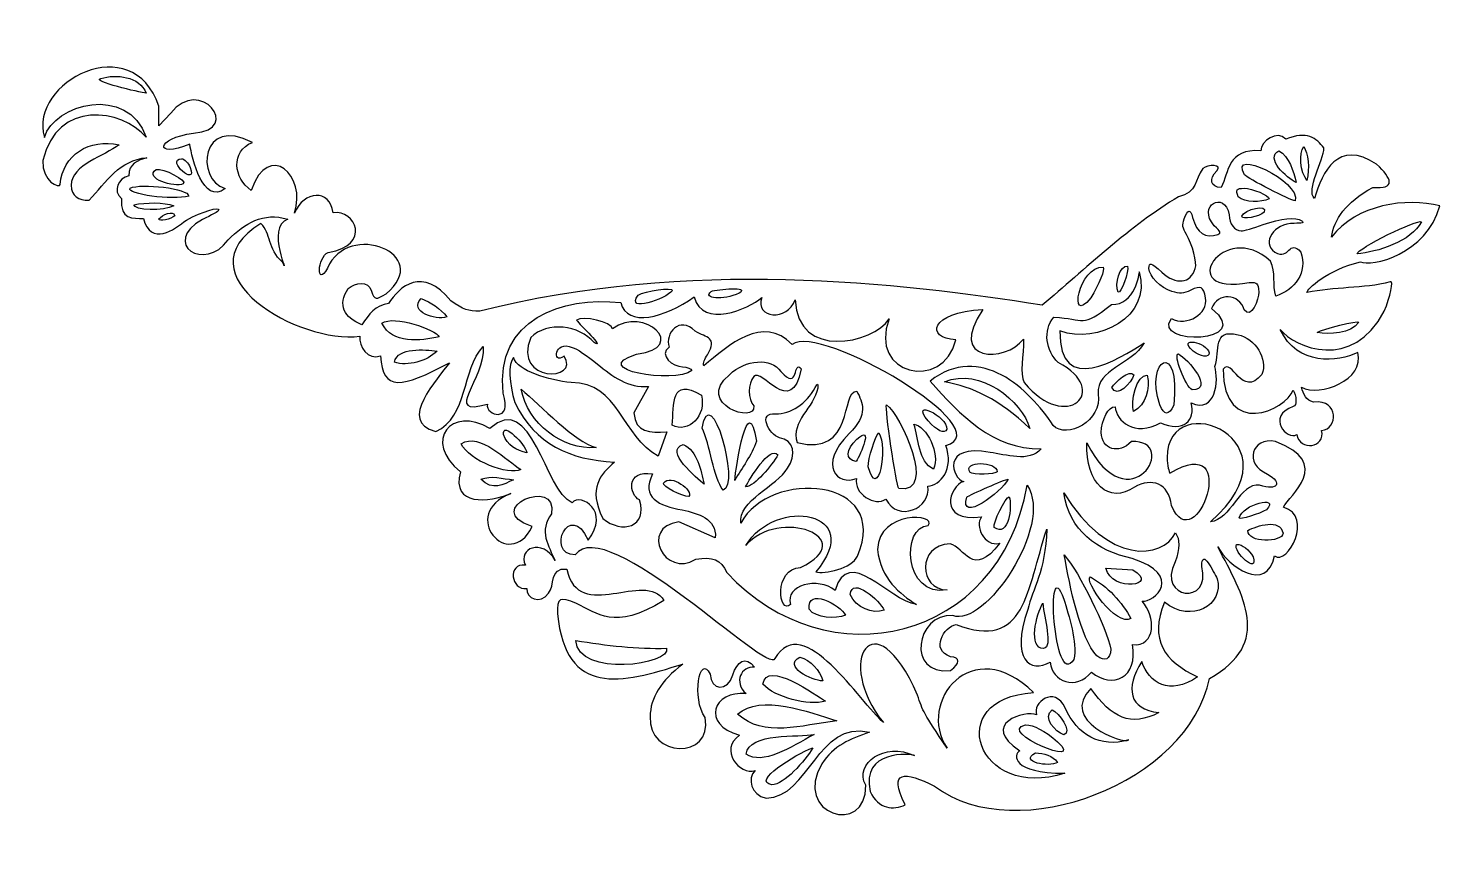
# Model space of a CAD drawing. Header units: centimetres. Extents: x -8.3 to 6.5, y -1.7 to 6.9.
import ezdxf

# ---------------------------------------------------------------- set-up
doc = ezdxf.new("R2010")
doc.units = ezdxf.units.CM
doc.header["$MEASUREMENT"] = 0
doc.layers.add('Layer 1', color=7, linetype='Continuous')

msp = doc.modelspace()

# ---------------------------------------------------------------- linework, layer by layer
at = {"layer": 'Layer 1', "color": 21}
for points, knots in [([(0.52935, -0.49483), (-0.01683, -0.36334), (-0.10193, -1.18305), (-0.56182, -1.19057), (-0.56182, -1.19057), (-0.7238, -1.15863), (-0.76026, -0.98562), (-0.67817, -0.8989), (-0.67817, -0.8989), (-0.84084, -0.95579), (-1.06473, -0.67515), (-0.84084, -0.52816), (-0.84084, -0.52816), (-1.25476, -0.41084), (-1.11828, -0.05254), (-0.7718, -0.08842), (-0.7718, -0.08842), (-0.90879, 0.03608), (-0.8223, 0.2027), (-0.68455, 0.18959), (-0.68455, 0.18959), (-0.7817, 0.31842), (-0.86454, 0.2515), (-0.9134, 0.10862), (-0.9134, 0.10862), (-0.96094, -0.06792), (-1.15077, -0.0598), (-1.15077, 0.11878), (-1.15077, 0.11878), (-1.26392, 0.34421), (-1.34871, -0.14577), (-1.20483, -0.34119), (-1.20483, -0.34119), (-1.12052, -0.79324), (-1.81518, -0.76111), (-1.78518, -0.3307), (-1.78518, -0.3307), (-1.78415, -0.13502), (-1.67233, 0.04574), (-1.4418, 0.22433), (-1.4418, 0.22433), (-2.08977, 0.0151), (-2.67472, -0.12532), (-2.76356, 0.75306), (-2.76356, 0.75306), (-2.76488, 0.92665), (-2.74402, 0.93806), (-2.56332, 0.86256), (-2.56332, 0.86256), (-2.33456, 0.76441), (-2.17771, 0.5674), (-1.64024, 0.89371), (-1.64024, 0.89371), (-1.83403, 1.22628), (-2.53642, 0.64722), (-2.66587, 1.22413), (-2.66587, 1.22413), (-2.84786, 1.24885), (-2.78726, 1.04821), (-2.85926, 0.97318), (-2.85926, 0.97318), (-2.94674, 0.8475), (-3.09313, 0.91693), (-3.08652, 1.02001), (-3.08652, 1.02001), (-3.25624, 1.00009), (-3.29434, 1.29107), (-3.10073, 1.268), (-3.10073, 1.268), (-3.18946, 1.44239), (-2.92261, 1.55931), (-2.78638, 1.31571), (-2.78638, 1.31571), (-2.85813, 1.46513), (-2.96307, 1.63354), (-2.82621, 1.80992), (-2.82621, 1.80992), (-2.74927, 2.21462), (-3.58613, 1.85809), (-3.02931, 1.67395), (-3.02931, 1.67395), (-3.2773, 1.18386), (-3.81518, 1.80639), (-3.25421, 2.02247), (-3.25421, 2.02247), (-3.48642, 1.931), (-3.88638, 1.88619), (-3.78811, 2.25113), (-3.78811, 2.25113), (-4.18695, 2.58092), (-3.88639, 2.94958), (-3.47714, 2.71121), (-3.47714, 2.71121), (-3.03365, 3.11802), (-2.89976, 2.04836), (-2.61, 1.92615), (-2.61, 1.92615), (-2.51547, 2.03232), (-2.2006, 1.83899), (-2.44016, 1.53124), (-2.44016, 1.53124), (-2.63521, 1.96388), (-2.893, 1.38523), (-2.5773, 1.37521), (-2.5773, 1.37521), (-2.25342, 1.83239), (-0.52895, 0.08991), (-0.46877, 0.28189), (-0.46877, 0.28189), (-0.16988, 0.79788), (0.43609, -0.19016), (0.67635, -0.39129), (0.67635, -0.39129), (0.15394, 0.24553), (0.57485, 0.94713), (1.03631, -0.1033), (1.03631, -0.1033), (1.09195, -0.2732), (1.10011, -0.29279), (1.34959, -0.66249), (1.34959, -0.66249), (1.02143, -0.17903), (1.61363, 0.56219), (2.2622, -0.07697), (2.2622, -0.07697), (1.28649, -0.13727), (1.66799, -1.22967), (2.59094, -0.9284), (2.59094, -0.9284), (2.03129, -0.92734), (2.04275, -0.73322), (2.11783, -0.69095), (2.11783, -0.69095), (1.6779, -0.40738), (2.18177, -0.25474), (2.29422, -0.31267), (2.29422, -0.31267), (2.24081, -0.18616), (2.48555, 0.00329), (2.59568, -0.23892), (2.59568, -0.23892), (2.72609, -0.52416), (2.96079, -0.66485), (3.26777, -0.5765), (3.26777, -0.5765), (3.21051, -0.62975), (2.52454, -0.37057), (2.86731, -0.0341), (2.86731, -0.0341), (3.08406, -0.34645), (3.28892, -0.44195), (3.58388, -0.28857), (3.58388, -0.28857), (3.26313, -0.25415), (3.23053, -0.02914), (3.40323, 0.25114), (3.40323, 0.25114), (3.47944, 0.02291), (3.69434, -0.10997), (3.99268, 0.08766), (3.99268, 0.08766), (3.63794, 0.25749), (3.48161, 0.47922), (3.64321, 0.87683), (3.64321, 0.87683), (3.92563, 0.64662), (4.27567, 0.84909), (4.20013, 1.12455), (4.20013, 1.12455), (4.16005, 1.19032), (4.04, 1.46135), (4.03591, 1.2549), (4.03591, 1.2549), (4.149, 0.83998), (3.55446, 0.90389), (3.75726, 1.30205), (3.75726, 1.30205), (3.80701, 1.44306), (3.8077, 1.54182), (3.7594, 1.60788), (3.7594, 1.60788), (3.62186, 1.32858), (3.04737, 1.26639), (2.58105, 2.02966), (2.58105, 2.02966), (2.6333, 1.63814), (2.93764, 1.4155), (3.30144, 1.33854), (3.30144, 1.33854), (3.85437, 1.16308), (3.53742, 0.87045), (3.4061, 0.88876), (3.4061, 0.88876), (3.55472, 0.72484), (3.55538, 0.40495), (3.30623, 0.42893), (3.30623, 0.42893), (3.368, 0.08357), (3.09632, -0.04849), (2.87306, 0.14004), (2.87306, 0.14004), (2.71497, -0.06221), (2.45265, 0.03634), (2.43678, 0.24465), (2.43678, 0.24465), (2.22787, 0.12389), (2.01523, 0.26919), (2.20045, 0.79934), (2.20045, 0.79934), (2.25411, 1.01521), (2.38422, 1.20357), (2.40128, 1.64564), (2.40128, 1.64564), (2.19091, 1.00761), (2.17679, 0.3563), (1.44392, 0.64256), (1.44392, 0.64256), (1.31484, 0.61837), (1.16949, 0.3688), (1.38422, 0.30145), (1.38422, 0.30145), (1.48987, 0.29131), (1.49014, 0.23556), (1.38493, 0.15708), (1.38493, 0.15708), (0.91606, 0.09675), (1.01565, 0.75849), (1.40817, 0.73669), (1.40817, 0.73669), (1.74144, 0.60044), (2.47944, 1.68166), (2.19367, 2.11), (2.19367, 2.11), (1.90108, 0.45198), (0.08036, 0.04542), (-0.97554, 1.1888), (-0.97554, 1.1888), (-1.03691, 1.32519), (-1.12607, 1.36334), (-1.30417, 1.3294), (-1.30417, 1.3294), (-1.63297, 1.127), (-1.90139, 1.66531), (-1.48252, 1.72537), (-1.48252, 1.72537), (-1.48252, 1.72537), (-1.09783, 1.5574), (-1.09783, 1.5574), (-1.09783, 1.5574), (-1.08113, 1.76256), (-1.28135, 1.80957), (-1.44561, 1.8522), (-1.44561, 1.8522), (-1.69333, 1.88992), (-1.88411, 1.984), (-1.75929, 2.22964), (-1.75929, 2.22964), (-2.04883, 2.28119), (-2.00459, 2.00344), (-1.89772, 1.95671), (-1.89772, 1.95671), (-1.80759, 1.66861), (-2.08199, 1.59272), (-2.28446, 1.76021), (-2.28446, 1.76021), (-2.4456, 2.08657), (-2.30929, 2.22365), (-2.16085, 2.35301), (-2.16085, 2.35301), (-2.63441, 2.38368), (-2.99595, 2.53691), (-3.21262, 2.98231), (-3.21262, 2.98231), (-3.27678, 3.19004), (-3.28337, 3.38748), (-3.22856, 3.45995), (-3.22856, 3.45995), (-3.18454, 3.31285), (-2.85324, 3.22146), (-2.61918, 3.19349), (-2.61918, 3.19349), (-2.11412, 3.19988), (-2.08138, 2.61997), (-1.69901, 2.41603), (-1.69901, 2.41603), (-1.69901, 2.41603), (-1.6089, 2.67286), (-1.6089, 2.67286), (-1.6089, 2.67286), (-1.78667, 2.669), (-1.94053, 2.66073), (-1.95773, 2.87552), (-1.95773, 2.87552), (-1.95773, 2.87552), (-1.80231, 3.15413), (-1.80231, 3.15413), (-1.80231, 3.15413), (-2.01843, 3.13409), (-2.17943, 3.25935), (-2.34074, 3.38811), (-2.34074, 3.38811), (-2.4453, 3.4759), (-2.56534, 3.55531), (-2.6075, 3.56457), (-2.6075, 3.56457), (-2.79818, 3.64992), (-2.82623, 3.37543), (-2.69361, 3.47393), (-2.69361, 3.47393), (-2.51447, 3.20668), (-3.2383, 3.18892), (-3.046, 3.66846), (-3.046, 3.66846), (-2.8727, 3.8463), (-2.53207, 3.80035), (-2.37694, 3.61595), (-2.37694, 3.61595), (-2.24916, 3.54625), (-2.53241, 3.80813), (-2.56097, 3.85175), (-2.56097, 3.85175), (-2.50382, 3.9089), (-2.18262, 3.83107), (-2.18262, 3.76007), (-2.18262, 3.76007), (-1.85004, 4.01232), (-1.36654, 3.5631), (-1.92753, 3.49384), (-1.92753, 3.49384), (-2.45638, 3.3332), (-1.53425, 3.17344), (-1.34361, 3.32312), (-1.34361, 3.32312), (-1.34892, 3.33932), (-1.39401, 3.35648), (-1.44383, 3.36125), (-1.44383, 3.36125), (-1.54213, 3.35934), (-1.70263, 3.48209), (-1.58477, 3.56887), (-1.58477, 3.56887), (-1.63404, 3.70997), (-1.47589, 3.90503), (-1.30951, 3.73678), (-1.30951, 3.73678), (-1.1898, 3.66372), (-1.0682, 3.67578), (-1.17975, 3.48765), (-1.17975, 3.48765), (-1.21361, 3.4446), (-1.22838, 3.39943), (-1.2177, 3.37163), (-1.2177, 3.37163), (-0.95714, 3.58966), (-0.59526, 3.91671), (-0.28585, 3.59512), (-0.28585, 3.59512), (0.00242, 3.82948), (1.94172, 2.6881), (1.33419, 2.5319), (1.33419, 2.5319), (1.42631, 2.28561), (1.27815, 2.10514), (1.14621, 2.10079), (1.14621, 2.10079), (1.18207, 1.86676), (0.82766, 1.71187), (0.70386, 1.96503), (0.70386, 1.96503), (0.59001, 1.87931), (0.35659, 2.02658), (0.39292, 2.18289), (0.39292, 2.18289), (0.19211, 2.10073), (-0.01974, 2.32102), (0.31581, 2.65613), (0.31581, 2.65613), (0.52138, 2.86142), (0.45853, 2.98236), (0.39639, 3.10252), (0.39639, 3.10252), (0.2225, 3.11139), (0.37664, 2.40599), (-0.2351, 2.56097), (-0.2351, 2.56097), (-0.30035, 2.78492), (-0.05766, 2.93235), (-0.01384, 3.13595), (-0.01384, 3.13595), (-0.01463, 3.1925), (-0.0153, 3.19261), (-0.04384, 3.14089), (-0.04384, 3.14089), (-0.13759, 2.97097), (-0.2998, 2.86308), (-0.46151, 2.86308), (-0.46151, 2.86308), (-0.6529, 2.88747), (-0.534, 2.64086), (-0.41995, 2.61287), (-0.41995, 2.61287), (-0.27081, 2.58489), (-0.23238, 2.43483), (-0.33714, 2.28956), (-0.33714, 2.28956), (-0.44133, 2.10491), (-0.8594, 1.94748), (-0.82775, 1.71106), (-0.82775, 1.71106), (-0.52688, 2.28538), (0.76255, 2.19892), (0.40285, 1.36373), (0.40285, 1.36373), (0.34635, 1.23254), (0.05268, 1.17173), (-0.03808, 1.1962), (-0.03808, 1.1962), (0.502, 1.83596), (-0.46219, 1.99713), (-0.77624, 1.47434), (-0.77624, 1.47434), (-0.43052, 1.88486), (0.45378, 1.55629), (-0.19873, 1.24303), (-0.19873, 1.24303), (-0.48485, 1.23613), (-0.42929, 0.73074), (-0.30286, 0.85329), (-0.30286, 0.85329), (-0.36929, 1.05849), (-0.0111, 1.14645), (0.1672, 1.00184), (0.1672, 1.00184), (0.30787, 1.48371), (0.72794, 0.89588), (1.02546, 0.85239), (1.02546, 0.85239), (0.85036, 0.96305), (0.64744, 1.12489), (0.61441, 1.43236), (0.61441, 1.43236), (0.63048, 1.8497), (1.25087, 1.81154), (1.15076, 1.68545), (1.15076, 1.68545), (0.85926, 1.67754), (0.89153, 0.9261), (1.34957, 1.00632), (1.34957, 1.00632), (1.04617, 1.00986), (1.03057, 1.48151), (1.38012, 1.493), (1.38012, 1.493), (1.5368, 1.45455), (1.61538, 1.12174), (1.90438, 1.49807), (1.90438, 1.49807), (1.74009, 1.45863), (1.63812, 1.68605), (1.71205, 1.77581), (1.71205, 1.77581), (1.24667, 1.71928), (1.36777, 2.10306), (1.52444, 2.15077), (1.52444, 2.15077), (1.40353, 2.17328), (1.27729, 2.55783), (1.80356, 2.45639), (1.80356, 2.45639), (1.96483, 2.43756), (2.21619, 2.34527), (2.34173, 2.49558), (2.34173, 2.49558), (1.82104, 2.49303), (1.49288, 2.84803), (1.16887, 3.21073), (1.16887, 3.21073), (1.70551, 3.61927), (2.21614, 3.12531), (2.46813, 2.74243), (2.46813, 2.74243), (2.61223, 2.59084), (2.99202, 2.79315), (2.94307, 3.07238), (2.94307, 3.07238), (2.92284, 3.33742), (3.29284, 3.37804), (3.43066, 3.61252), (3.43066, 3.61252), (3.15097, 3.44263), (2.53731, 3.03816), (2.53772, 3.74008), (2.53772, 3.74008), (2.93778, 3.59186), (3.51334, 3.88471), (3.37757, 4.36131), (3.37757, 4.36131), (3.38392, 4.35741), (3.33043, 4.0048), (3.08528, 4.0195), (3.08528, 4.0195), (2.76162, 3.76017), (2.80972, 3.87325), (2.47532, 3.88288), (2.47532, 3.88288), (2.35586, 3.7458), (2.39378, 3.52523), (2.52091, 3.40637), (2.52091, 3.40637), (3.09129, 3.10964), (2.60537, 2.65573), (2.16267, 3.1938), (2.16267, 3.1938), (2.11211, 3.28991), (2.16074, 3.47907), (2.15393, 3.65247), (2.15393, 3.65247), (1.97126, 3.40627), (1.33875, 3.39983), (1.72752, 3.96684), (1.72752, 3.96684), (1.1619, 3.93704), (1.11791, 3.66204), (1.44215, 3.64437), (1.44215, 3.64437), (1.30658, 3.09242), (0.50882, 3.27701), (0.73908, 3.86536), (0.73908, 3.86536), (0.56606, 3.60578), (-0.22975, 3.42831), (-0.2541, 4.06873), (-0.2541, 4.06873), (-0.33622, 3.8367), (-0.68078, 3.86852), (-0.60809, 4.09324), (-0.60809, 4.09324), (-0.74691, 3.96738), (-1.23309, 3.76249), (-1.32003, 4.09753), (-1.32003, 4.09753), (-1.63516, 3.87527), (-2.02728, 3.77373), (-2.09548, 4.03911), (-2.09548, 4.03911), (-2.71198, 4.10621), (-3.42163, 3.8652), (-3.33792, 3.0829), (-3.33792, 3.0829), (-3.22864, 2.76205), (-3.52482, 2.84349), (-3.50334, 2.96778), (-3.50334, 2.96778), (-3.98736, 2.82695), (-3.52039, 3.23055), (-3.54698, 3.576), (-3.54698, 3.576), (-3.77739, 3.32523), (-3.70309, 2.83521), (-4.0488, 2.67786), (-4.0488, 2.67786), (-4.46098, 2.78462), (-4.02156, 3.23306), (-3.90434, 3.40297), (-3.90434, 3.40297), (-4.41204, 3.13513), (-4.6054, 3.0956), (-4.63251, 3.4759), (-4.63251, 3.4759), (-4.76597, 3.42483), (-4.86015, 3.57872), (-4.84906, 3.68328), (-4.84906, 3.68328), (-5.48208, 3.59442), (-6.76712, 4.33554), (-5.89342, 4.87381), (-5.89342, 4.87381), (-5.78531, 4.76451), (-5.82578, 4.60756), (-5.66605, 4.46517), (-5.66605, 4.46517), (-5.57363, 4.27082), (-5.85556, 4.83454), (-5.60899, 4.91817), (-5.60899, 4.91817), (-5.87201, 4.99603), (-6.0618, 4.87489), (-6.23957, 4.70063), (-6.23957, 4.70063), (-6.48162, 4.35077), (-6.95703, 4.66365), (-6.50874, 4.91671), (-6.50874, 4.91671), (-6.41484, 4.95865), (-6.33769, 5.00284), (-6.3373, 5.01491), (-6.3373, 5.01491), (-6.33606, 5.05354), (-6.5033, 5.00225), (-6.68059, 4.90965), (-6.68059, 4.90965), (-6.80803, 4.80359), (-7.05274, 4.63219), (-7.13406, 4.92592), (-7.13406, 4.92592), (-7.23901, 4.93154), (-7.3845, 4.90449), (-7.36618, 5.13848), (-7.36618, 5.13848), (-7.46113, 5.21627), (-7.39806, 5.35012), (-7.28813, 5.37661), (-7.28813, 5.37661), (-7.28866, 5.50458), (-7.19598, 5.53933), (-7.09679, 5.56758), (-7.09679, 5.56758), (-7.38579, 5.54409), (-7.52587, 5.3119), (-7.70749, 5.11808), (-7.70749, 5.11808), (-7.82028, 5.11376), (-7.89373, 5.16209), (-7.89763, 5.27663), (-7.89763, 5.27663), (-7.88938, 5.49866), (-7.54506, 5.58082), (-7.3901, 5.70436), (-7.3901, 5.70436), (-7.70303, 5.77097), (-7.98663, 5.59988), (-8.01135, 5.28544), (-8.01135, 5.28544), (-8.01486, 5.24076), (-8.20867, 5.31276), (-8.19439, 5.53724), (-8.19439, 5.53724), (-8.04619, 6.18152), (-7.36351, 6.08534), (-7.10389, 5.78403), (-7.10389, 5.78403), (-7.30096, 6.34581), (-8.07909, 6.13509), (-8.17882, 5.78128), (-8.17882, 5.78128), (-8.34931, 6.36728), (-7.24254, 6.93344), (-6.9716, 6.11024), (-6.9716, 6.11024), (-6.9716, 6.11024), (-6.9716, 5.9021), (-6.9716, 5.9021), (-6.9716, 5.9021), (-6.9716, 5.9021), (-6.84592, 6.03745), (-6.84592, 6.03745), (-6.84592, 6.03745), (-6.53898, 6.43307), (-6.08107, 5.8628), (-6.60326, 5.82602), (-6.60326, 5.82602), (-7.01278, 5.77354), (-7.02275, 5.55443), (-6.64368, 5.70975), (-6.64368, 5.70975), (-6.62185, 5.56305), (-6.50397, 5.06485), (-6.27045, 5.24069), (-6.27045, 5.24069), (-6.59306, 5.34557), (-6.52252, 6.01075), (-5.98378, 5.72879), (-5.98378, 5.72879), (-6.21305, 5.63497), (-6.18441, 5.34864), (-5.99481, 5.22283), (-5.99481, 5.22283), (-5.81332, 5.755), (-5.40712, 5.37568), (-5.53812, 4.98371), (-5.53812, 4.98371), (-5.44171, 5.21723), (-5.16373, 5.24572), (-5.13183, 4.98505), (-5.13183, 4.98505), (-4.89754, 5.0259), (-4.72164, 4.64199), (-5.18306, 4.56676), (-5.18306, 4.56676), (-5.30103, 4.51939), (-5.30885, 4.18995), (-5.19136, 4.40055), (-5.19136, 4.40055), (-4.97515, 4.91043), (-4.0641, 4.54937), (-4.57177, 4.132), (-4.57177, 4.132), (-4.68314, 4.06409), (-4.69399, 4.06602), (-4.72659, 4.15953), (-4.72659, 4.15953), (-4.76485, 4.27796), (-4.8932, 4.24411), (-4.97189, 4.18829), (-4.97189, 4.18829), (-5.08739, 4.00593), (-5.01665, 3.88565), (-4.82779, 3.80474), (-4.82779, 3.80474), (-4.75808, 3.91235), (-4.6809, 4.01117), (-4.54633, 4.02723), (-4.54633, 4.02723), (-4.43768, 4.20723), (-4.18379, 4.42928), (-3.88918, 4.05513), (-3.88918, 4.05513), (-3.75029, 3.96142), (-3.71175, 3.94801), (-3.58115, 3.94793), (-3.58115, 3.94793), (-1.38126, 4.50492), (0.84111, 4.25019), (2.3534, 4.01154), (2.3534, 4.01154), (2.79106, 4.37821), (3.29613, 4.86177), (3.79035, 5.15444), (3.79035, 5.15444), (3.9915, 5.20214), (3.96204, 5.33123), (4.04686, 5.45477), (4.04686, 5.45477), (4.09926, 5.49825), (4.26495, 5.49915), (4.19621, 5.42889), (4.19621, 5.42889), (4.11222, 5.34305), (4.12819, 5.25477), (4.24173, 5.25211), (4.24173, 5.25211), (4.3225, 5.41273), (4.30735, 5.66435), (4.65969, 5.64118), (4.65969, 5.64118), (4.66343, 5.74201), (4.8356, 5.8638), (4.923, 5.76194), (4.923, 5.76194), (5.14648, 5.85573), (5.2447, 5.77414), (5.32658, 5.66967), (5.32658, 5.66967), (5.32094, 5.54252), (5.13511, 5.22025), (5.22571, 5.13847), (5.22571, 5.13847), (5.3128, 5.41801), (5.46886, 5.76463), (5.88203, 5.50001), (5.88203, 5.50001), (6.04778, 5.34651), (6.08681, 5.23107), (5.84087, 5.25428), (5.84087, 5.25428), (5.55256, 5.09488), (5.43575, 4.91642), (5.40533, 4.72836), (5.40533, 4.72836), (5.66863, 5.07534), (6.1986, 5.14994), (6.54892, 5.05909), (6.54892, 5.05909), (6.41446, 4.55024), (5.81922, 4.4079), (5.71271, 4.46931), (5.71271, 4.46931), (5.36259, 4.38554), (5.14635, 4.18147), (5.14635, 4.14403), (5.14635, 4.14403), (5.4346, 4.20578), (5.73954, 4.18348), (6.02535, 4.25573), (6.02535, 4.25573), (6.06502, 4.28025), (6.02781, 4.09544), (5.96368, 3.94929), (5.96368, 3.94929), (5.6267, 3.30704), (5.0223, 3.56271), (4.86468, 3.75435), (4.86468, 3.75435), (5.04576, 3.36559), (5.4742, 3.40889), (5.68483, 3.51235), (5.68483, 3.51235), (5.75917, 3.22164), (5.28589, 3.03942), (5.08862, 3.145), (5.08862, 3.145), (5.10727, 3.07382), (5.13975, 3.0026), (5.21573, 2.98888), (5.21573, 2.98888), (5.49279, 3.01532), (5.47558, 2.70225), (5.30193, 2.68846), (5.30193, 2.68846), (5.34639, 2.50684), (5.06899, 2.46621), (5.04052, 2.6462), (5.04052, 2.6462), (4.93634, 2.57725), (4.71408, 2.83692), (5.00231, 2.94241), (5.00231, 2.94241), (5.04542, 2.94241), (5.03632, 3.0584), (5.00054, 3.11494), (5.00054, 3.11494), (4.92723, 2.90072), (4.26697, 2.60266), (4.26126, 3.33629), (4.26126, 3.33629), (4.35828, 3.46347), (4.45607, 3.02175), (4.67252, 3.27947), (4.67252, 3.27947), (4.73513, 3.44413), (4.60265, 3.66371), (4.42003, 3.69797), (4.42003, 3.69797), (4.1456, 3.76745), (4.23575, 3.52937), (4.17364, 3.3655), (4.17364, 3.3655), (4.22083, 3.21949), (4.18367, 2.85977), (3.92492, 2.97913), (3.92492, 2.97913), (3.97545, 2.79955), (3.84294, 2.66225), (3.60249, 2.77041), (3.60249, 2.77041), (3.32236, 2.61592), (3.13838, 2.79025), (3.12112, 2.93692), (3.12112, 2.93692), (3.05507, 2.94637), (2.97677, 2.80039), (2.97677, 2.6678), (2.97677, 2.6678), (2.97677, 2.48888), (3.16344, 2.43194), (3.29352, 2.57118), (3.29352, 2.57118), (3.82496, 2.60079), (3.27333, 1.67339), (2.8228, 2.55876), (2.8228, 2.55876), (2.80822, 2.12563), (3.05804, 1.90473), (3.32617, 2.09159), (3.32617, 2.09159), (3.50893, 2.19072), (3.68641, 2.13783), (3.71762, 1.89665), (3.71762, 1.89665), (3.96873, 1.29336), (4.47434, 2.70547), (3.69968, 2.23715), (3.69968, 2.23715), (3.69011, 2.24672), (3.67682, 2.3204), (3.67014, 2.40087), (3.67014, 2.40087), (3.67469, 3.17479), (5.11861, 2.58396), (4.128, 1.72532), (4.128, 1.72532), (4.34027, 1.74097), (4.43744, 2.14182), (4.6475, 2.11045), (4.6475, 2.11045), (4.83727, 2.05148), (4.89391, 2.13194), (4.731, 2.22908), (4.731, 2.22908), (4.47503, 2.33494), (4.56443, 2.62301), (4.81343, 2.57247), (4.81343, 2.57247), (5.43178, 2.34437), (4.95886, 2.00305), (4.89916, 1.8793), (4.89916, 1.8793), (5.22028, 1.78371), (4.94447, 1.26101), (4.80448, 1.36533), (4.80448, 1.36533), (4.72453, 0.96977), (4.31296, 1.25216), (4.20638, 1.46073), (4.20638, 1.46073), (4.474, 0.94319), (4.79371, 0.44539), (4.11809, 0.07286), (4.11809, 0.07286), (3.90576, -1.01934), (2.08491, -1.72521), (1.21771, -1.06457), (1.21771, -1.06457), (0.90643, -0.90828), (0.71761, -0.8914), (0.90684, -1.26007), (0.90684, -1.26007), (0.78506, -1.32029), (0.62194, -1.30885), (0.53859, -1.12236), (0.53859, -1.12236), (0.43182, -0.6767), (0.96987, -0.72075), (1.00562, -0.74276), (1.00562, -0.74276), (0.68984, -0.59032), (0.36537, -0.82933), (0.48972, -1.0528), (0.48972, -1.0528), (0.50372, -1.60707), (-0.29572, -1.35656), (0.02847, -0.82777), (0.02847, -0.82777), (0.14552, -0.63845), (0.32722, -0.56479), (0.52934, -0.4949), (0.52934, -0.4949), (0.52934, -0.4949), (0.52934, -0.4949), (0.52934, -0.4949), (0.52934, -0.4949), (0.52934, -0.4949), (0.52935, -0.49483), (0.52935, -0.49483)], [0, 0, 0, 0, 0.00421941, 0.00421941, 0.00421941, 0.00421941, 0.00843882, 0.00843882, 0.00843882, 0.00843882, 0.01265823, 0.01265823, 0.01265823, 0.01265823, 0.01687764, 0.01687764, 0.01687764, 0.01687764, 0.02109705, 0.02109705, 0.02109705, 0.02109705, 0.02531646, 0.02531646, 0.02531646, 0.02531646, 0.02953586, 0.02953586, 0.02953586, 0.02953586, 0.03375527, 0.03375527, 0.03375527, 0.03375527, 0.03797468, 0.03797468, 0.03797468, 0.03797468, 0.04219409, 0.04219409, 0.04219409, 0.04219409, 0.0464135, 0.0464135, 0.0464135, 0.0464135, 0.05063291, 0.05063291, 0.05063291, 0.05063291, 0.05485232, 0.05485232, 0.05485232, 0.05485232, 0.05907173, 0.05907173, 0.05907173, 0.05907173, 0.06329114, 0.06329114, 0.06329114, 0.06329114, 0.06751055, 0.06751055, 0.06751055, 0.06751055, 0.07172996, 0.07172996, 0.07172996, 0.07172996, 0.07594937, 0.07594937, 0.07594937, 0.07594937, 0.08016878, 0.08016878, 0.08016878, 0.08016878, 0.08438819, 0.08438819, 0.08438819, 0.08438819, 0.08860759, 0.08860759, 0.08860759, 0.08860759, 0.092827, 0.092827, 0.092827, 0.092827, 0.09704641, 0.09704641, 0.09704641, 0.09704641, 0.10126582, 0.10126582, 0.10126582, 0.10126582, 0.10548523, 0.10548523, 0.10548523, 0.10548523, 0.10970464, 0.10970464, 0.10970464, 0.10970464, 0.11392405, 0.11392405, 0.11392405, 0.11392405, 0.11814346, 0.11814346, 0.11814346, 0.11814346, 0.12236287, 0.12236287, 0.12236287, 0.12236287, 0.12658228, 0.12658228, 0.12658228, 0.12658228, 0.13080169, 0.13080169, 0.13080169, 0.13080169, 0.1350211, 0.1350211, 0.1350211, 0.1350211, 0.13924051, 0.13924051, 0.13924051, 0.13924051, 0.14345992, 0.14345992, 0.14345992, 0.14345992, 0.14767932, 0.14767932, 0.14767932, 0.14767932, 0.15189873, 0.15189873, 0.15189873, 0.15189873, 0.15611814, 0.15611814, 0.15611814, 0.15611814, 0.16033755, 0.16033755, 0.16033755, 0.16033755, 0.16455696, 0.16455696, 0.16455696, 0.16455696, 0.16877637, 0.16877637, 0.16877637, 0.16877637, 0.17299578, 0.17299578, 0.17299578, 0.17299578, 0.17721519, 0.17721519, 0.17721519, 0.17721519, 0.1814346, 0.1814346, 0.1814346, 0.1814346, 0.18565401, 0.18565401, 0.18565401, 0.18565401, 0.18987342, 0.18987342, 0.18987342, 0.18987342, 0.19409283, 0.19409283, 0.19409283, 0.19409283, 0.19831224, 0.19831224, 0.19831224, 0.19831224, 0.20253165, 0.20253165, 0.20253165, 0.20253165, 0.20675105, 0.20675105, 0.20675105, 0.20675105, 0.21097046, 0.21097046, 0.21097046, 0.21097046, 0.21518987, 0.21518987, 0.21518987, 0.21518987, 0.21940928, 0.21940928, 0.21940928, 0.21940928, 0.22362869, 0.22362869, 0.22362869, 0.22362869, 0.2278481, 0.2278481, 0.2278481, 0.2278481, 0.23206751, 0.23206751, 0.23206751, 0.23206751, 0.23628692, 0.23628692, 0.23628692, 0.23628692, 0.24050633, 0.24050633, 0.24050633, 0.24050633, 0.24472574, 0.24472574, 0.24472574, 0.24472574, 0.24894515, 0.24894515, 0.24894515, 0.24894515, 0.25316456, 0.25316456, 0.25316456, 0.25316456, 0.25738397, 0.25738397, 0.25738397, 0.25738397, 0.26160338, 0.26160338, 0.26160338, 0.26160338, 0.26582278, 0.26582278, 0.26582278, 0.26582278, 0.27004219, 0.27004219, 0.27004219, 0.27004219, 0.2742616, 0.2742616, 0.2742616, 0.2742616, 0.27848101, 0.27848101, 0.27848101, 0.27848101, 0.28270042, 0.28270042, 0.28270042, 0.28270042, 0.28691983, 0.28691983, 0.28691983, 0.28691983, 0.29113924, 0.29113924, 0.29113924, 0.29113924, 0.29535865, 0.29535865, 0.29535865, 0.29535865, 0.29957806, 0.29957806, 0.29957806, 0.29957806, 0.30379747, 0.30379747, 0.30379747, 0.30379747, 0.30801688, 0.30801688, 0.30801688, 0.30801688, 0.31223629, 0.31223629, 0.31223629, 0.31223629, 0.3164557, 0.3164557, 0.3164557, 0.3164557, 0.32067511, 0.32067511, 0.32067511, 0.32067511, 0.32489451, 0.32489451, 0.32489451, 0.32489451, 0.32911392, 0.32911392, 0.32911392, 0.32911392, 0.33333333, 0.33333333, 0.33333333, 0.33333333, 0.33755274, 0.33755274, 0.33755274, 0.33755274, 0.34177215, 0.34177215, 0.34177215, 0.34177215, 0.34599156, 0.34599156, 0.34599156, 0.34599156, 0.35021097, 0.35021097, 0.35021097, 0.35021097, 0.35443038, 0.35443038, 0.35443038, 0.35443038, 0.35864979, 0.35864979, 0.35864979, 0.35864979, 0.3628692, 0.3628692, 0.3628692, 0.3628692, 0.36708861, 0.36708861, 0.36708861, 0.36708861, 0.37130802, 0.37130802, 0.37130802, 0.37130802, 0.37552743, 0.37552743, 0.37552743, 0.37552743, 0.37974684, 0.37974684, 0.37974684, 0.37974684, 0.38396624, 0.38396624, 0.38396624, 0.38396624, 0.38818565, 0.38818565, 0.38818565, 0.38818565, 0.39240506, 0.39240506, 0.39240506, 0.39240506, 0.39662447, 0.39662447, 0.39662447, 0.39662447, 0.40084388, 0.40084388, 0.40084388, 0.40084388, 0.40506329, 0.40506329, 0.40506329, 0.40506329, 0.4092827, 0.4092827, 0.4092827, 0.4092827, 0.41350211, 0.41350211, 0.41350211, 0.41350211, 0.41772152, 0.41772152, 0.41772152, 0.41772152, 0.42194093, 0.42194093, 0.42194093, 0.42194093, 0.42616034, 0.42616034, 0.42616034, 0.42616034, 0.43037975, 0.43037975, 0.43037975, 0.43037975, 0.43459916, 0.43459916, 0.43459916, 0.43459916, 0.43881857, 0.43881857, 0.43881857, 0.43881857, 0.44303797, 0.44303797, 0.44303797, 0.44303797, 0.44725738, 0.44725738, 0.44725738, 0.44725738, 0.45147679, 0.45147679, 0.45147679, 0.45147679, 0.4556962, 0.4556962, 0.4556962, 0.4556962, 0.45991561, 0.45991561, 0.45991561, 0.45991561, 0.46413502, 0.46413502, 0.46413502, 0.46413502, 0.46835443, 0.46835443, 0.46835443, 0.46835443, 0.47257384, 0.47257384, 0.47257384, 0.47257384, 0.47679325, 0.47679325, 0.47679325, 0.47679325, 0.48101266, 0.48101266, 0.48101266, 0.48101266, 0.48523207, 0.48523207, 0.48523207, 0.48523207, 0.48945148, 0.48945148, 0.48945148, 0.48945148, 0.49367089, 0.49367089, 0.49367089, 0.49367089, 0.4978903, 0.4978903, 0.4978903, 0.4978903, 0.5021097, 0.5021097, 0.5021097, 0.5021097, 0.50632911, 0.50632911, 0.50632911, 0.50632911, 0.51054852, 0.51054852, 0.51054852, 0.51054852, 0.51476793, 0.51476793, 0.51476793, 0.51476793, 0.51898734, 0.51898734, 0.51898734, 0.51898734, 0.52320675, 0.52320675, 0.52320675, 0.52320675, 0.52742616, 0.52742616, 0.52742616, 0.52742616, 0.53164557, 0.53164557, 0.53164557, 0.53164557, 0.53586498, 0.53586498, 0.53586498, 0.53586498, 0.54008439, 0.54008439, 0.54008439, 0.54008439, 0.5443038, 0.5443038, 0.5443038, 0.5443038, 0.54852321, 0.54852321, 0.54852321, 0.54852321, 0.55274262, 0.55274262, 0.55274262, 0.55274262, 0.55696203, 0.55696203, 0.55696203, 0.55696203, 0.56118143, 0.56118143, 0.56118143, 0.56118143, 0.56540084, 0.56540084, 0.56540084, 0.56540084, 0.56962025, 0.56962025, 0.56962025, 0.56962025, 0.57383966, 0.57383966, 0.57383966, 0.57383966, 0.57805907, 0.57805907, 0.57805907, 0.57805907, 0.58227848, 0.58227848, 0.58227848, 0.58227848, 0.58649789, 0.58649789, 0.58649789, 0.58649789, 0.5907173, 0.5907173, 0.5907173, 0.5907173, 0.59493671, 0.59493671, 0.59493671, 0.59493671, 0.59915612, 0.59915612, 0.59915612, 0.59915612, 0.60337553, 0.60337553, 0.60337553, 0.60337553, 0.60759494, 0.60759494, 0.60759494, 0.60759494, 0.61181435, 0.61181435, 0.61181435, 0.61181435, 0.61603376, 0.61603376, 0.61603376, 0.61603376, 0.62025316, 0.62025316, 0.62025316, 0.62025316, 0.62447257, 0.62447257, 0.62447257, 0.62447257, 0.62869198, 0.62869198, 0.62869198, 0.62869198, 0.63291139, 0.63291139, 0.63291139, 0.63291139, 0.6371308, 0.6371308, 0.6371308, 0.6371308, 0.64135021, 0.64135021, 0.64135021, 0.64135021, 0.64556962, 0.64556962, 0.64556962, 0.64556962, 0.64978903, 0.64978903, 0.64978903, 0.64978903, 0.65400844, 0.65400844, 0.65400844, 0.65400844, 0.65822785, 0.65822785, 0.65822785, 0.65822785, 0.66244726, 0.66244726, 0.66244726, 0.66244726, 0.66666667, 0.66666667, 0.66666667, 0.66666667, 0.67088608, 0.67088608, 0.67088608, 0.67088608, 0.67510549, 0.67510549, 0.67510549, 0.67510549, 0.67932489, 0.67932489, 0.67932489, 0.67932489, 0.6835443, 0.6835443, 0.6835443, 0.6835443, 0.68776371, 0.68776371, 0.68776371, 0.68776371, 0.69198312, 0.69198312, 0.69198312, 0.69198312, 0.69620253, 0.69620253, 0.69620253, 0.69620253, 0.70042194, 0.70042194, 0.70042194, 0.70042194, 0.70464135, 0.70464135, 0.70464135, 0.70464135, 0.70886076, 0.70886076, 0.70886076, 0.70886076, 0.71308017, 0.71308017, 0.71308017, 0.71308017, 0.71729958, 0.71729958, 0.71729958, 0.71729958, 0.72151899, 0.72151899, 0.72151899, 0.72151899, 0.7257384, 0.7257384, 0.7257384, 0.7257384, 0.72995781, 0.72995781, 0.72995781, 0.72995781, 0.73417722, 0.73417722, 0.73417722, 0.73417722, 0.73839662, 0.73839662, 0.73839662, 0.73839662, 0.74261603, 0.74261603, 0.74261603, 0.74261603, 0.74683544, 0.74683544, 0.74683544, 0.74683544, 0.75105485, 0.75105485, 0.75105485, 0.75105485, 0.75527426, 0.75527426, 0.75527426, 0.75527426, 0.75949367, 0.75949367, 0.75949367, 0.75949367, 0.76371308, 0.76371308, 0.76371308, 0.76371308, 0.76793249, 0.76793249, 0.76793249, 0.76793249, 0.7721519, 0.7721519, 0.7721519, 0.7721519, 0.77637131, 0.77637131, 0.77637131, 0.77637131, 0.78059072, 0.78059072, 0.78059072, 0.78059072, 0.78481013, 0.78481013, 0.78481013, 0.78481013, 0.78902954, 0.78902954, 0.78902954, 0.78902954, 0.79324895, 0.79324895, 0.79324895, 0.79324895, 0.79746835, 0.79746835, 0.79746835, 0.79746835, 0.80168776, 0.80168776, 0.80168776, 0.80168776, 0.80590717, 0.80590717, 0.80590717, 0.80590717, 0.81012658, 0.81012658, 0.81012658, 0.81012658, 0.81434599, 0.81434599, 0.81434599, 0.81434599, 0.8185654, 0.8185654, 0.8185654, 0.8185654, 0.82278481, 0.82278481, 0.82278481, 0.82278481, 0.82700422, 0.82700422, 0.82700422, 0.82700422, 0.83122363, 0.83122363, 0.83122363, 0.83122363, 0.83544304, 0.83544304, 0.83544304, 0.83544304, 0.83966245, 0.83966245, 0.83966245, 0.83966245, 0.84388186, 0.84388186, 0.84388186, 0.84388186, 0.84810127, 0.84810127, 0.84810127, 0.84810127, 0.85232068, 0.85232068, 0.85232068, 0.85232068, 0.85654008, 0.85654008, 0.85654008, 0.85654008, 0.86075949, 0.86075949, 0.86075949, 0.86075949, 0.8649789, 0.8649789, 0.8649789, 0.8649789, 0.86919831, 0.86919831, 0.86919831, 0.86919831, 0.87341772, 0.87341772, 0.87341772, 0.87341772, 0.87763713, 0.87763713, 0.87763713, 0.87763713, 0.88185654, 0.88185654, 0.88185654, 0.88185654, 0.88607595, 0.88607595, 0.88607595, 0.88607595, 0.89029536, 0.89029536, 0.89029536, 0.89029536, 0.89451477, 0.89451477, 0.89451477, 0.89451477, 0.89873418, 0.89873418, 0.89873418, 0.89873418, 0.90295359, 0.90295359, 0.90295359, 0.90295359, 0.907173, 0.907173, 0.907173, 0.907173, 0.91139241, 0.91139241, 0.91139241, 0.91139241, 0.91561181, 0.91561181, 0.91561181, 0.91561181, 0.91983122, 0.91983122, 0.91983122, 0.91983122, 0.92405063, 0.92405063, 0.92405063, 0.92405063, 0.92827004, 0.92827004, 0.92827004, 0.92827004, 0.93248945, 0.93248945, 0.93248945, 0.93248945, 0.93670886, 0.93670886, 0.93670886, 0.93670886, 0.94092827, 0.94092827, 0.94092827, 0.94092827, 0.94514768, 0.94514768, 0.94514768, 0.94514768, 0.94936709, 0.94936709, 0.94936709, 0.94936709, 0.9535865, 0.9535865, 0.9535865, 0.9535865, 0.95780591, 0.95780591, 0.95780591, 0.95780591, 0.96202532, 0.96202532, 0.96202532, 0.96202532, 0.96624473, 0.96624473, 0.96624473, 0.96624473, 0.97046414, 0.97046414, 0.97046414, 0.97046414, 0.97468354, 0.97468354, 0.97468354, 0.97468354, 0.97890295, 0.97890295, 0.97890295, 0.97890295, 0.98312236, 0.98312236, 0.98312236, 0.98312236, 0.98734177, 0.98734177, 0.98734177, 0.98734177, 0.99156118, 0.99156118, 0.99156118, 0.99156118, 1, 1, 1, 1]), ([(-7.10387, 6.24976), (-7.17614, 6.42566), (-7.42405, 6.45468), (-7.58278, 6.40209), (-7.58278, 6.40209), (-7.69037, 6.37609), (-7.1681, 6.25371), (-7.10387, 6.24976)], [0, 0, 0, 0, 0.33333333, 0.33333333, 0.33333333, 0.33333333, 1, 1, 1, 1]), ([(4.48628, 5.38818), (4.51888, 5.3489), (4.97841, 5.11233), (5.02246, 5.11214), (5.02246, 5.11214), (5.08501, 5.31788), (4.31702, 5.68441), (4.48628, 5.38818)], [0, 0, 0, 0, 0.33333333, 0.33333333, 0.33333333, 0.33333333, 1, 1, 1, 1]), ([(5.11401, 5.68526), (5.05631, 5.61837), (5.07895, 5.41219), (5.14633, 5.32651), (5.14633, 5.32651), (5.17817, 5.45989), (5.15935, 5.61265), (5.11401, 5.68526)], [0, 0, 0, 0, 0.33333333, 0.33333333, 0.33333333, 0.33333333, 1, 1, 1, 1]), ([(-6.63969, 5.46262), (-6.6612, 5.51403), (-6.69792, 5.55201), (-6.73102, 5.55706), (-6.73102, 5.55706), (-6.90578, 5.54296), (-6.55921, 5.248), (-6.63969, 5.46262)], [0, 0, 0, 0, 0.33333333, 0.33333333, 0.33333333, 0.33333333, 1, 1, 1, 1]), ([(4.85168, 5.64122), (4.70235, 5.56543), (4.93204, 5.3506), (5.03246, 5.30686), (5.03246, 5.30686), (5.00405, 5.42292), (4.9607, 5.5807), (4.85168, 5.64122)], [0, 0, 0, 0, 0.33333333, 0.33333333, 0.33333333, 0.33333333, 1, 1, 1, 1]), ([(-6.71288, 5.29306), (-6.66313, 5.32463), (-6.9297, 5.46447), (-6.99819, 5.44273), (-6.99819, 5.44273), (-7.13681, 5.34987), (-6.80066, 5.24678), (-6.71288, 5.29306)], [0, 0, 0, 0, 0.33333333, 0.33333333, 0.33333333, 0.33333333, 1, 1, 1, 1]), ([(-6.65433, 5.16212), (-6.65605, 5.24333), (-7.15754, 5.30107), (-7.27506, 5.24563), (-7.27506, 5.24563), (-7.31532, 5.18049), (-6.82524, 5.11455), (-6.65433, 5.16212)], [0, 0, 0, 0, 0.33333333, 0.33333333, 0.33333333, 0.33333333, 1, 1, 1, 1]), ([(4.14092, 3.97434), (4.20055, 4.15045), (4.43636, 4.13482), (4.48488, 3.96111), (4.48488, 3.96111), (4.55576, 3.85507), (4.6414, 4.07307), (4.63879, 4.14992), (4.63879, 4.14992), (4.63073, 4.24814), (4.62676, 4.25205), (4.53779, 4.24942), (4.53779, 4.24942), (3.73042, 4.09958), (4.2674, 4.933), (4.76393, 4.47464), (4.76393, 4.47464), (4.82263, 4.36001), (4.78139, 4.2244), (4.81691, 4.10664), (4.81691, 4.10664), (5.0197, 4.17331), (5.15619, 4.35856), (5.08254, 4.56978), (5.08254, 4.56978), (4.95473, 4.71997), (4.96485, 4.47583), (4.80826, 4.57116), (4.80826, 4.57116), (4.66344, 4.6726), (4.79806, 4.87363), (5.01129, 4.87434), (5.01129, 4.87434), (5.09969, 4.87463), (5.12222, 4.88178), (5.09341, 4.90039), (5.09341, 4.90039), (5.02614, 4.94386), (4.8769, 4.92958), (4.68331, 4.86115), (4.68331, 4.86115), (4.58145, 4.82514), (4.47812, 4.79543), (4.45369, 4.79512), (4.45369, 4.79512), (4.38312, 4.79423), (4.32612, 4.87023), (4.32612, 4.9652), (4.32612, 4.9652), (4.27874, 5.22533), (3.98137, 5.06206), (4.16934, 4.84957), (4.16934, 4.84957), (4.23788, 4.78697), (4.24379, 4.77263), (4.20686, 4.75846), (4.20686, 4.75846), (4.07623, 4.70833), (3.98245, 4.77138), (3.9408, 4.93733), (3.9408, 4.93733), (3.91777, 5.02908), (3.8878, 5.02428), (3.85256, 4.9232), (3.85256, 4.9232), (3.82849, 4.85415), (3.8321, 4.8263), (3.87401, 4.75784), (3.87401, 4.75784), (3.93983, 4.6503), (3.98922, 4.46161), (3.96857, 4.39655), (3.96857, 4.39655), (3.91848, 4.23874), (3.7657, 4.22207), (3.61523, 4.35801), (3.61523, 4.35801), (3.49741, 4.46446), (3.47945, 4.46997), (3.47945, 4.39973), (3.47945, 4.39973), (3.47945, 4.31846), (3.60654, 4.18972), (3.72044, 4.15559), (3.72044, 4.15559), (3.80918, 4.129), (3.83989, 4.13118), (3.9208, 4.16976), (3.9208, 4.16976), (4.02826, 4.221), (4.05321, 4.20782), (4.07736, 4.08705), (4.07736, 4.08705), (4.11048, 3.92144), (3.87902, 3.78213), (3.71583, 3.86947), (3.71583, 3.86947), (3.50251, 3.58219), (4.61598, 3.60098), (4.1409, 3.97437), (4.1409, 3.97437), (4.1409, 3.97437), (4.14092, 3.97434), (4.14092, 3.97434)], [0, 0, 0, 0, 0.03703704, 0.03703704, 0.03703704, 0.03703704, 0.07407407, 0.07407407, 0.07407407, 0.07407407, 0.11111111, 0.11111111, 0.11111111, 0.11111111, 0.14814815, 0.14814815, 0.14814815, 0.14814815, 0.18518519, 0.18518519, 0.18518519, 0.18518519, 0.22222222, 0.22222222, 0.22222222, 0.22222222, 0.25925926, 0.25925926, 0.25925926, 0.25925926, 0.2962963, 0.2962963, 0.2962963, 0.2962963, 0.33333333, 0.33333333, 0.33333333, 0.33333333, 0.37037037, 0.37037037, 0.37037037, 0.37037037, 0.40740741, 0.40740741, 0.40740741, 0.40740741, 0.44444444, 0.44444444, 0.44444444, 0.44444444, 0.48148148, 0.48148148, 0.48148148, 0.48148148, 0.51851852, 0.51851852, 0.51851852, 0.51851852, 0.55555556, 0.55555556, 0.55555556, 0.55555556, 0.59259259, 0.59259259, 0.59259259, 0.59259259, 0.62962963, 0.62962963, 0.62962963, 0.62962963, 0.66666667, 0.66666667, 0.66666667, 0.66666667, 0.7037037, 0.7037037, 0.7037037, 0.7037037, 0.74074074, 0.74074074, 0.74074074, 0.74074074, 0.77777778, 0.77777778, 0.77777778, 0.77777778, 0.81481481, 0.81481481, 0.81481481, 0.81481481, 0.85185185, 0.85185185, 0.85185185, 0.85185185, 0.88888889, 0.88888889, 0.88888889, 0.88888889, 0.92592593, 0.92592593, 0.92592593, 0.92592593, 1, 1, 1, 1]), ([(4.74946, 5.13361), (4.74946, 5.1689), (4.56858, 5.24434), (4.48398, 5.24434), (4.48398, 5.24434), (4.40407, 5.24434), (4.39301, 5.22831), (4.42156, 5.1539), (4.42156, 5.1539), (4.49809, 5.08973), (4.6581, 5.09514), (4.74946, 5.13361)], [0, 0, 0, 0, 0.25, 0.25, 0.25, 0.25, 0.5, 0.5, 0.5, 0.5, 1, 1, 1, 1]), ([(-6.81423, 5.05993), (-6.91353, 5.10067), (-7.10826, 5.09476), (-7.23616, 5.07151), (-7.23616, 5.07151), (-7.23616, 5.00976), (-6.91499, 5.00095), (-6.81423, 5.05993)], [0, 0, 0, 0, 0.33333333, 0.33333333, 0.33333333, 0.33333333, 1, 1, 1, 1]), ([(4.69377, 4.9921), (4.73794, 5.08507), (4.48811, 5.02233), (4.45842, 4.94891), (4.45842, 4.94891), (4.45842, 4.90767), (4.64326, 4.9416), (4.69377, 4.9921)], [0, 0, 0, 0, 0.33333333, 0.33333333, 0.33333333, 0.33333333, 1, 1, 1, 1]), ([(-6.80093, 4.95517), (-6.81676, 5.01682), (-6.93711, 4.96483), (-6.97159, 4.92114), (-6.97159, 4.92114), (-6.97159, 4.89082), (-6.83987, 4.91708), (-6.80093, 4.95517)], [0, 0, 0, 0, 0.33333333, 0.33333333, 0.33333333, 0.33333333, 1, 1, 1, 1]), ([(6.35563, 4.89053), (6.31966, 4.9265), (5.6755, 4.60687), (5.6755, 4.55304), (5.6755, 4.55304), (5.8828, 4.56918), (6.25153, 4.68215), (6.35563, 4.89053)], [0, 0, 0, 0, 0.33333333, 0.33333333, 0.33333333, 0.33333333, 1, 1, 1, 1]), ([(2.86447, 4.08679), (2.95276, 4.23261), (3.01774, 4.39197), (2.99725, 4.41246), (2.99725, 4.41246), (2.7425, 4.43472), (2.61799, 3.7789), (2.86447, 4.08679)], [0, 0, 0, 0, 0.33333333, 0.33333333, 0.33333333, 0.33333333, 1, 1, 1, 1]), ([(3.25369, 4.42173), (3.17468, 4.44195), (3.11332, 4.22689), (3.15407, 4.1498), (3.15407, 4.1498), (3.18145, 4.12242), (3.27304, 4.37246), (3.25369, 4.42173)], [0, 0, 0, 0, 0.33333333, 0.33333333, 0.33333333, 0.33333333, 1, 1, 1, 1]), ([(-1.54762, 4.16496), (-1.54762, 4.20341), (-1.83666, 4.16507), (-1.91226, 4.11657), (-1.91226, 4.11657), (-2.05111, 3.92363), (-1.6216, 4.07558), (-1.54762, 4.16496)], [0, 0, 0, 0, 0.33333333, 0.33333333, 0.33333333, 0.33333333, 1, 1, 1, 1]), ([(-0.84648, 4.13672), (-0.72028, 4.21432), (-1.07697, 4.1789), (-1.14108, 4.15659), (-1.14108, 4.15659), (-1.23743, 4.07663), (-1.01469, 4.0616), (-0.84648, 4.13672)], [0, 0, 0, 0, 0.33333333, 0.33333333, 0.33333333, 0.33333333, 1, 1, 1, 1]), ([(-4.20266, 4.08017), (-4.33331, 3.9443), (-4.05339, 3.84518), (-3.92969, 3.88835), (-3.92969, 3.88835), (-3.99798, 3.97461), (-4.09935, 4.04267), (-4.20266, 4.08017)], [0, 0, 0, 0, 0.33333333, 0.33333333, 0.33333333, 0.33333333, 1, 1, 1, 1]), ([(-4.01064, 3.6759), (-4.04656, 3.75234), (-4.48652, 3.91275), (-4.61679, 3.82021), (-4.61679, 3.82021), (-4.50836, 3.59574), (-4.20828, 3.63717), (-4.01064, 3.6759)], [0, 0, 0, 0, 0.33333333, 0.33333333, 0.33333333, 0.33333333, 1, 1, 1, 1]), ([(5.69404, 3.83233), (5.68765, 3.85238), (5.30986, 3.76204), (5.25649, 3.72193), (5.25649, 3.72193), (5.38418, 3.70328), (5.61049, 3.70541), (5.69404, 3.83233)], [0, 0, 0, 0, 0.33333333, 0.33333333, 0.33333333, 0.33333333, 1, 1, 1, 1]), ([(3.74068, 2.95481), (3.81861, 3.65352), (3.42546, 3.44986), (3.596, 2.95766), (3.596, 2.95766), (3.64291, 2.84538), (3.68696, 2.84451), (3.74068, 2.95481)], [0, 0, 0, 0, 0.33333333, 0.33333333, 0.33333333, 0.33333333, 1, 1, 1, 1]), ([(4.11446, 3.50808), (4.09813, 3.62125), (3.76658, 3.68696), (3.94605, 3.52647), (3.94605, 3.52647), (4.02566, 3.46385), (4.11446, 3.45416), (4.11446, 3.50808)], [0, 0, 0, 0, 0.33333333, 0.33333333, 0.33333333, 0.33333333, 1, 1, 1, 1]), ([(-4.03471, 3.52672), (-4.16265, 3.5401), (-4.44725, 3.57215), (-4.4845, 3.40996), (-4.4845, 3.40996), (-4.34348, 3.3613), (-4.14, 3.42012), (-4.03471, 3.52672)], [0, 0, 0, 0, 0.33333333, 0.33333333, 0.33333333, 0.33333333, 1, 1, 1, 1]), ([(-0.69252, 2.94776), (-0.75564, 3.01751), (-0.75407, 3.18666), (-0.68964, 3.25785), (-0.68964, 3.25785), (-0.61718, 3.36356), (-0.29257, 2.80577), (-0.19059, 3.33936), (-0.19059, 3.33936), (-0.27703, 3.44809), (-0.21385, 3.09045), (-0.40483, 3.31166), (-0.40483, 3.31166), (-0.51291, 3.45785), (-0.77572, 3.44145), (-0.94938, 3.27767), (-0.94938, 3.27767), (-1.31661, 2.96884), (-0.65982, 2.7479), (-0.69252, 2.94776)], [0, 0, 0, 0, 0.16666667, 0.16666667, 0.16666667, 0.16666667, 0.33333333, 0.33333333, 0.33333333, 0.33333333, 0.5, 0.5, 0.5, 0.5, 0.66666667, 0.66666667, 0.66666667, 0.66666667, 1, 1, 1, 1]), ([(3.78967, 3.49809), (3.73144, 3.49809), (3.86631, 3.14666), (3.93516, 3.11897), (3.93516, 3.11897), (4.17608, 3.11453), (3.88984, 3.44309), (3.78967, 3.49809)], [0, 0, 0, 0, 0.33333333, 0.33333333, 0.33333333, 0.33333333, 1, 1, 1, 1]), ([(1.32069, 3.20304), (1.61514, 3.14826), (1.90069, 3.01833), (2.22237, 2.71081), (2.22237, 2.71081), (2.13791, 2.99904), (1.70201, 3.35961), (1.32069, 3.20304)], [0, 0, 0, 0, 0.33333333, 0.33333333, 0.33333333, 0.33333333, 1, 1, 1, 1]), ([(3.32071, 3.27468), (3.27452, 3.34032), (3.12528, 3.19693), (3.08726, 3.14344), (3.08726, 3.14344), (3.14158, 3.02038), (3.29432, 3.19437), (3.32071, 3.27468)], [0, 0, 0, 0, 0.33333333, 0.33333333, 0.33333333, 0.33333333, 1, 1, 1, 1]), ([(3.46084, 3.27148), (3.34702, 3.28786), (3.28351, 2.9808), (3.3161, 2.88955), (3.3161, 2.88955), (3.44825, 2.96063), (3.49654, 3.13117), (3.46084, 3.27148)], [0, 0, 0, 0, 0.33333333, 0.33333333, 0.33333333, 0.33333333, 1, 1, 1, 1]), ([(-1.24417, 3.05973), (-1.57443, 3.25942), (-1.53111, 2.96275), (-1.55367, 2.74551), (-1.55367, 2.74551), (-1.37879, 2.65277), (-1.18904, 2.84686), (-1.24417, 3.05973)], [0, 0, 0, 0, 0.33333333, 0.33333333, 0.33333333, 0.33333333, 1, 1, 1, 1]), ([(-1.23608, 2.7149), (-1.15075, 2.53799), (-1.12031, 2.19359), (-1.01535, 2.05803), (-1.01535, 2.05803), (-0.82933, 2.11091), (-1.15179, 3.24312), (-1.23608, 2.7149)], [0, 0, 0, 0, 0.33333333, 0.33333333, 0.33333333, 0.33333333, 1, 1, 1, 1]), ([(-0.66157, 2.57475), (-0.75391, 3.14078), (-0.88064, 2.29935), (-0.89209, 2.16194), (-0.89209, 2.16194), (-0.81398, 2.2981), (-0.71554, 2.42607), (-0.66157, 2.57475)], [0, 0, 0, 0, 0.33333333, 0.33333333, 0.33333333, 0.33333333, 1, 1, 1, 1]), ([(-2.35523, 2.50933), (-2.58211, 2.56571), (-2.9406, 2.95162), (-3.14748, 3.12415), (-3.14748, 3.12415), (-3.07534, 2.76515), (-2.71484, 2.47798), (-2.35523, 2.50933)], [0, 0, 0, 0, 0.33333333, 0.33333333, 0.33333333, 0.33333333, 1, 1, 1, 1]), ([(1.34764, 2.70123), (1.35446, 2.84229), (0.94524, 3.03353), (1.14806, 2.79033), (1.14806, 2.79033), (1.24654, 2.68259), (1.31675, 2.65125), (1.34764, 2.70123)], [0, 0, 0, 0, 0.33333333, 0.33333333, 0.33333333, 0.33333333, 1, 1, 1, 1]), ([(0.70904, 2.95899), (0.68911, 2.93906), (0.81229, 2.11183), (0.84053, 2.07595), (0.84053, 2.07595), (1.24801, 2.01002), (0.86066, 2.85873), (0.70904, 2.95899)], [0, 0, 0, 0, 0.33333333, 0.33333333, 0.33333333, 0.33333333, 1, 1, 1, 1]), ([(-3.3325, 2.64481), (-3.29845, 2.53142), (-3.193, 2.48132), (-3.08629, 2.45331), (-3.08629, 2.45331), (-3.09458, 2.53534), (-3.35069, 2.79822), (-3.3325, 2.64481)], [0, 0, 0, 0, 0.33333333, 0.33333333, 0.33333333, 0.33333333, 1, 1, 1, 1]), ([(0.39706, 2.59851), (0.27844, 2.48354), (0.2743, 2.37615), (0.38796, 2.36247), (0.38796, 2.36247), (0.44039, 2.43854), (0.57485, 2.75483), (0.39706, 2.59851)], [0, 0, 0, 0, 0.33333333, 0.33333333, 0.33333333, 0.33333333, 1, 1, 1, 1]), ([(0.99826, 2.75658), (1.05095, 2.60604), (1.04139, 2.35817), (1.20596, 2.28101), (1.20596, 2.28101), (1.27853, 2.44202), (1.13174, 2.73579), (0.99826, 2.75658)], [0, 0, 0, 0, 0.33333333, 0.33333333, 0.33333333, 0.33333333, 1, 1, 1, 1]), ([(-3.14968, 2.27641), (-3.29706, 2.3668), (-3.58083, 2.67261), (-3.78088, 2.54959), (-3.78088, 2.54959), (-3.69766, 2.37025), (-3.27894, 2.20932), (-3.14968, 2.27641)], [0, 0, 0, 0, 0.33333333, 0.33333333, 0.33333333, 0.33333333, 1, 1, 1, 1]), ([(-1.43652, 2.54082), (-1.64384, 2.47711), (-1.29007, 2.18362), (-1.21406, 2.12226), (-1.21406, 2.12226), (-1.25269, 2.26792), (-1.28364, 2.47469), (-1.43652, 2.54082)], [0, 0, 0, 0, 0.33333333, 0.33333333, 0.33333333, 0.33333333, 1, 1, 1, 1]), ([(-0.43637, 2.43249), (-0.52053, 2.53425), (-0.7387, 2.17653), (-0.77713, 2.09421), (-0.77713, 2.09421), (-0.67955, 2.1023), (-0.50064, 2.31625), (-0.43637, 2.43249)], [0, 0, 0, 0, 0.33333333, 0.33333333, 0.33333333, 0.33333333, 1, 1, 1, 1]), ([(0.62723, 2.66552), (0.58857, 2.62686), (0.51616, 2.39263), (0.51614, 2.30614), (0.51614, 2.30614), (0.61929, 1.92397), (0.72998, 2.51604), (0.62723, 2.66552)], [0, 0, 0, 0, 0.33333333, 0.33333333, 0.33333333, 0.33333333, 1, 1, 1, 1]), ([(-1.64522, 2.13412), (-1.65632, 2.10033), (-1.44949, 1.99056), (-1.37564, 1.99105), (-1.37564, 1.99105), (-1.32378, 2.04974), (-1.56448, 2.23887), (-1.64522, 2.13412)], [0, 0, 0, 0, 0.33333333, 0.33333333, 0.33333333, 0.33333333, 1, 1, 1, 1]), ([(1.87791, 2.25322), (1.87529, 2.36614), (1.50482, 2.37199), (1.5921, 2.24573), (1.5921, 2.24573), (1.61929, 2.21854), (1.86038, 2.22486), (1.87791, 2.25322)], [0, 0, 0, 0, 0.33333333, 0.33333333, 0.33333333, 0.33333333, 1, 1, 1, 1]), ([(-3.22773, 2.16792), (-3.34295, 2.17919), (-3.46288, 2.21796), (-3.57314, 2.17397), (-3.57314, 2.17397), (-3.44406, 2.04641), (-3.3373, 2.11986), (-3.22773, 2.16792)], [0, 0, 0, 0, 0.33333333, 0.33333333, 0.33333333, 0.33333333, 1, 1, 1, 1]), ([(1.99338, 2.17508), (1.96609, 2.1748), (1.58526, 2.00991), (1.5562, 1.98579), (1.5562, 1.98579), (1.47147, 1.6992), (1.92859, 2.03929), (1.99338, 2.17508)], [0, 0, 0, 0, 0.33333333, 0.33333333, 0.33333333, 0.33333333, 1, 1, 1, 1]), ([(2.00348, 1.98997), (1.96605, 1.98997), (1.82961, 1.70875), (1.84614, 1.66568), (1.84614, 1.66568), (2.00056, 1.55105), (2.04043, 1.89143), (2.00348, 1.98997)], [0, 0, 0, 0, 0.33333333, 0.33333333, 0.33333333, 0.33333333, 1, 1, 1, 1]), ([(4.7208, 1.85221), (4.86514, 2.01125), (4.46427, 1.91016), (4.43195, 1.7663), (4.43195, 1.7663), (4.43195, 1.74261), (4.65382, 1.81042), (4.7208, 1.85221)], [0, 0, 0, 0, 0.33333333, 0.33333333, 0.33333333, 0.33333333, 1, 1, 1, 1]), ([(4.89498, 1.60344), (4.86172, 1.7652), (4.62216, 1.6827), (4.52186, 1.63408), (4.52186, 1.63408), (4.51547, 1.4976), (4.88902, 1.50595), (4.89498, 1.60344)], [0, 0, 0, 0, 0.33333333, 0.33333333, 0.33333333, 0.33333333, 1, 1, 1, 1]), ([(2.58004, 0.91031), (2.38627, 1.45779), (2.47129, -0.07128), (2.68755, 0.27361), (2.68755, 0.27361), (2.72707, 0.45514), (2.63135, 0.73773), (2.58004, 0.91031)], [0, 0, 0, 0, 0.33333333, 0.33333333, 0.33333333, 0.33333333, 1, 1, 1, 1]), ([(3.07745, 0.38081), (3.03052, 0.61299), (2.74543, 1.19035), (2.58629, 1.37489), (2.58629, 1.37489), (2.64279, 1.04297), (2.75563, 0.49768), (2.93011, 0.31101), (2.93011, 0.31101), (3.02075, 0.24739), (3.0682, 0.26987), (3.07746, 0.38081), (3.07746, 0.38081), (3.07746, 0.38081), (3.07745, 0.38081), (3.07745, 0.38081)], [0, 0, 0, 0, 0.2, 0.2, 0.2, 0.2, 0.4, 0.4, 0.4, 0.4, 0.6, 0.6, 0.6, 0.6, 1, 1, 1, 1]), ([(4.57789, 1.35418), (4.53782, 1.43166), (4.46526, 1.48726), (4.4042, 1.48726), (4.4042, 1.48726), (4.35927, 1.40505), (4.64224, 1.16118), (4.57789, 1.35418)], [0, 0, 0, 0, 0.33333333, 0.33333333, 0.33333333, 0.33333333, 1, 1, 1, 1]), ([(3.30821, 1.21719), (3.30821, 1.21719), (3.02439, 1.2359), (3.02439, 1.2359), (3.02439, 1.2359), (3.08593, 0.97506), (3.60682, 1.04945), (3.30821, 1.21719)], [0, 0, 0, 0, 0.33333333, 0.33333333, 0.33333333, 0.33333333, 1, 1, 1, 1]), ([(0.27744, 0.73981), (0.22499, 0.84429), (-0.13406, 1.04288), (-0.10654, 0.80219), (-0.10654, 0.80219), (-0.0335, 0.70385), (0.16905, 0.70141), (0.27744, 0.73981)], [0, 0, 0, 0, 0.33333333, 0.33333333, 0.33333333, 0.33333333, 1, 1, 1, 1]), ([(0.6835, 0.79273), (0.64251, 0.89088), (0.34405, 1.1565), (0.32659, 0.95809), (0.32659, 0.95809), (0.3832, 0.81765), (0.56697, 0.747), (0.6835, 0.79273)], [0, 0, 0, 0, 0.33333333, 0.33333333, 0.33333333, 0.33333333, 1, 1, 1, 1]), ([(2.86183, 1.1433), (2.78689, 1.1062), (3.13441, 0.61197), (3.28971, 0.703), (3.28971, 0.703), (3.19584, 0.88037), (3.03848, 1.04597), (2.86183, 1.1433)], [0, 0, 0, 0, 0.33333333, 0.33333333, 0.33333333, 0.33333333, 1, 1, 1, 1]), ([(2.3611, 0.86549), (2.28654, 0.75636), (2.20451, 0.38473), (2.36658, 0.38916), (2.36658, 0.38916), (2.4708, 0.4035), (2.36969, 0.71095), (2.3611, 0.86549)], [0, 0, 0, 0, 0.33333333, 0.33333333, 0.33333333, 0.33333333, 1, 1, 1, 1]), ([(-1.61377, 0.39017), (-1.91045, 0.38141), (-2.25242, 0.4186), (-2.57004, 0.47366), (-2.57004, 0.47366), (-2.54783, 0.07353), (-1.54634, 0.21994), (-1.61377, 0.39017)], [0, 0, 0, 0, 0.33333333, 0.33333333, 0.33333333, 0.33333333, 1, 1, 1, 1]), ([(0.06633, -0.16777), (-0.02829, -0.10898), (-0.55681, 0.27379), (-0.59472, 0.01275), (-0.59472, 0.01275), (-0.47122, -0.12824), (-0.11488, -0.22007), (0.06633, -0.16777)], [0, 0, 0, 0, 0.33333333, 0.33333333, 0.33333333, 0.33333333, 1, 1, 1, 1]), ([(-0.20407, 0.29663), (-0.39758, 0.20312), (-0.07112, 0.0437), (0.03684, 0.04682), (0.03684, 0.04682), (0.00565, 0.15484), (-0.09103, 0.27014), (-0.20407, 0.29663)], [0, 0, 0, 0, 0.33333333, 0.33333333, 0.33333333, 0.33333333, 1, 1, 1, 1]), ([(0.1854, -0.37418), (-0.10995, -0.28349), (-0.61717, -0.08576), (-0.86203, -0.30638), (-0.86203, -0.30638), (-0.58276, -0.55385), (-0.19252, -0.42268), (0.1854, -0.37418)], [0, 0, 0, 0, 0.33333333, 0.33333333, 0.33333333, 0.33333333, 1, 1, 1, 1]), ([(2.45757, -0.25899), (2.35104, -0.33619), (2.49021, -0.49314), (2.58136, -0.52357), (2.58136, -0.52357), (2.67624, -0.48983), (2.52824, -0.28927), (2.45757, -0.25899)], [0, 0, 0, 0, 0.33333333, 0.33333333, 0.33333333, 0.33333333, 1, 1, 1, 1]), ([(2.51548, -0.59561), (2.3741, -0.47643), (2.26236, -0.41775), (2.1768, -0.41775), (2.1768, -0.41775), (1.86146, -0.49097), (2.8333, -0.88679), (2.51548, -0.59561)], [0, 0, 0, 0, 0.33333333, 0.33333333, 0.33333333, 0.33333333, 1, 1, 1, 1]), ([(-0.05511, -0.51895), (-0.20932, -0.55218), (-0.74149, -0.4929), (-0.77271, -0.72636), (-0.77271, -0.72636), (-0.60156, -0.84671), (-0.30546, -0.65653), (-0.05511, -0.51895)], [0, 0, 0, 0, 0.33333333, 0.33333333, 0.33333333, 0.33333333, 1, 1, 1, 1]), ([(-0.06875, -0.65955), (-0.25795, -0.73012), (-0.7255, -1.02057), (-0.49918, -1.04955), (-0.49918, -1.04955), (-0.37443, -1.05268), (-0.14869, -0.79789), (-0.06875, -0.65955)], [0, 0, 0, 0, 0.33333333, 0.33333333, 0.33333333, 0.33333333, 1, 1, 1, 1]), ([(2.28159, -0.71391), (2.10409, -0.8102), (2.42666, -0.86827), (2.51408, -0.81406), (2.51408, -0.81406), (2.46497, -0.73925), (2.36952, -0.7187), (2.28159, -0.71391)], [0, 0, 0, 0, 0.33333333, 0.33333333, 0.33333333, 0.33333333, 1, 1, 1, 1])]:
    msp.add_open_spline(points, degree=3, knots=knots, dxfattribs=at)

doc.saveas('drawing.dxf')
